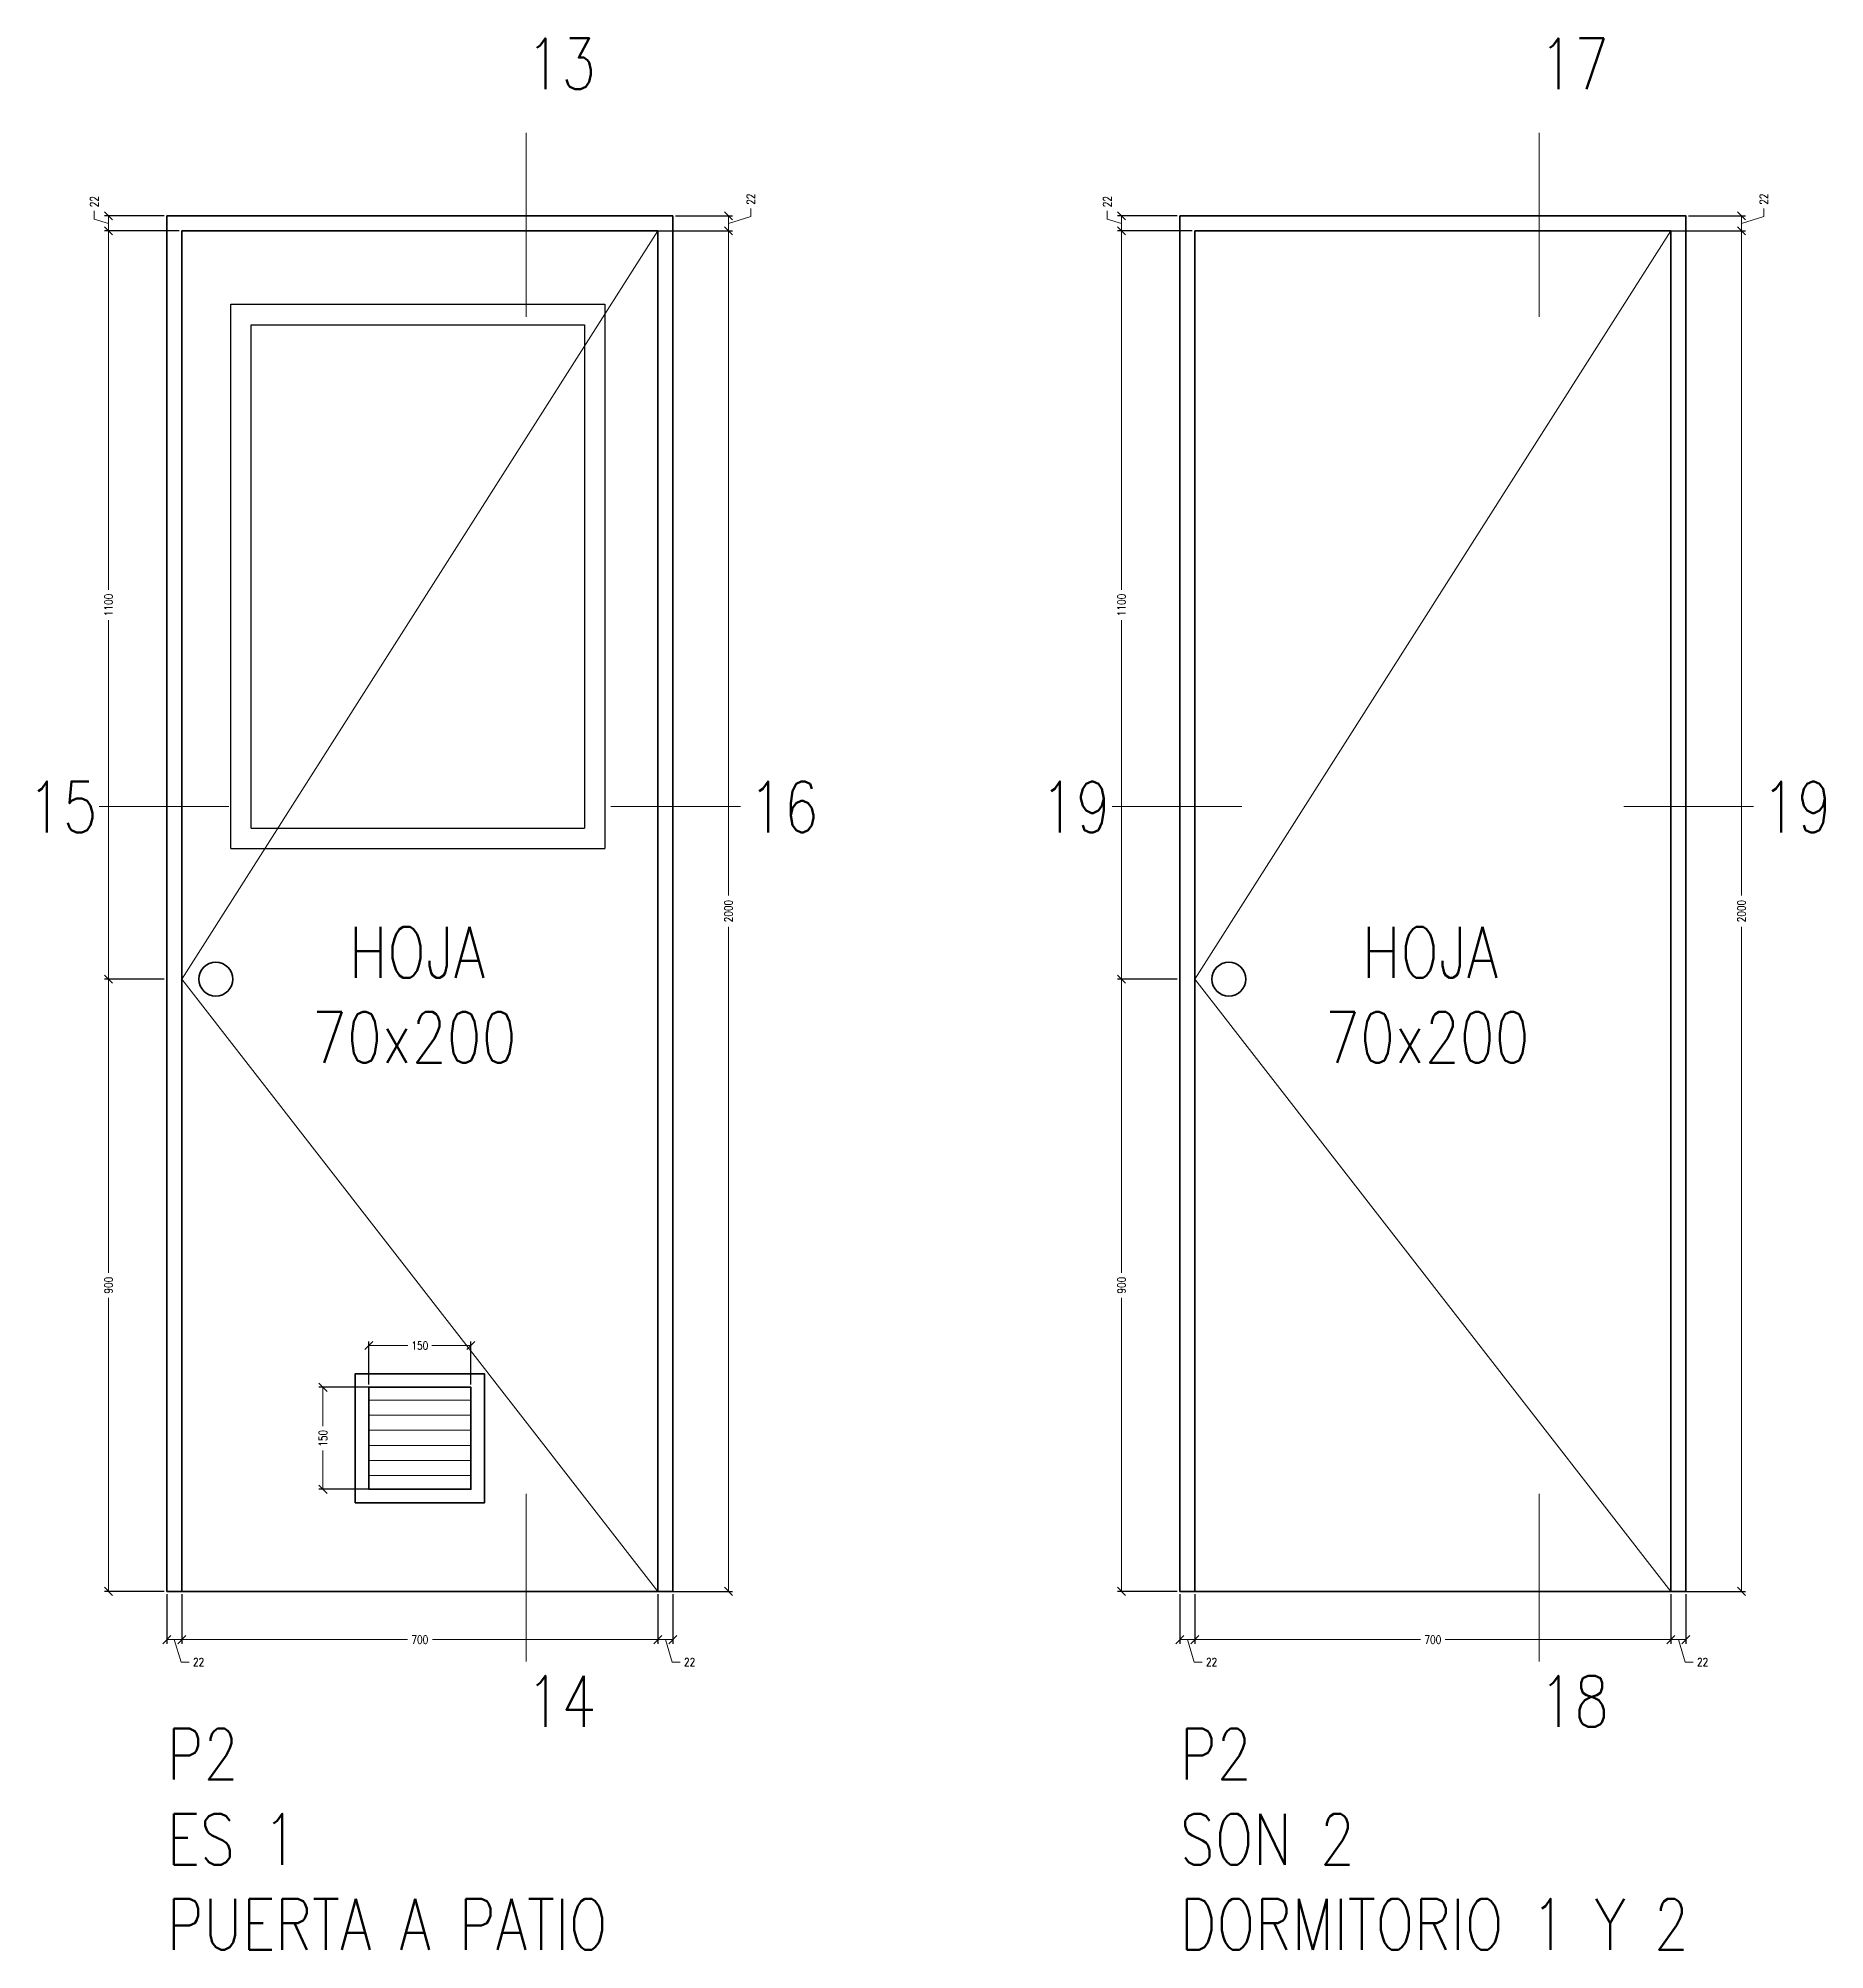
# Model space of a CAD drawing. Header units: metres. Extents: x -2 to 690, y -116 to 73.
# Drawn here: x 157.932 to 160.559, y 31.856 to 34.666 of the extents above; entities that cross this region are included whole.
import ezdxf

# ---------------------------------------------------------------- set-up
doc = ezdxf.new("R2010")
doc.units = ezdxf.units.M
doc.header["$LTSCALE"] = 5
doc.header["$MEASUREMENT"] = 0
doc.layers.get('0').update_dxf_attribs({"color": 30})
doc.layers.get('DEFPOINTS').update_dxf_attribs({"color": 210})
for name, color, linetype, lineweight in [('A-ANNO-DIMS', 3, 'Continuous', 18), ('A-ANNO-TEXT', 3, 'Continuous', 18), ('A-DETL-PATT', 8, 'Continuous', 18), ('A-ELEV-IDEN', 3, 'Continuous', 18), ('A-ELEV-MBE1', 7, 'Continuous', 35), ('A-ELEV-MBE2', 4, 'Continuous', 25)]:
    doc.layers.add(name, color=color, linetype=linetype, lineweight=lineweight)
doc.styles.add('E-ROMANS', font='romans.shx', dxfattribs={"width": 0.8})
doc.dimstyles.new('E-0010_TICK_12', dxfattribs={"dimscale": 0.001, "dimtxt": 12, "dimasz": 12, "dimexe": 6, "dimexo": 4, "dimgap": 6, "dimtad": 0, "dimdec": 0, "dimlfac": 1000, "dimzin": 0, "dimdsep": 46, "dimtxsty": 'E-ROMANS', "dimblk": 'OBLIQUE', "dimcen": 6, "dimclrd": 256, "dimclre": 256, "dimclrt": 256, "dimadec": 0, "dimazin": 0, "dimtfac": 1, "dimtdec": 0, "dimtmove": 1, "dimatfit": 3, "dimldrblk": 'OPEN90', "dimfxl": 1, "dimtfill": 1, "dimtolj": 1, "dimtzin": 0, "dimlwd": -1, "dimarcsym": 0})

msp = doc.modelspace()

# ---------------------------------------------------------------- texts
at = {"layer": 'A-ANNO-TEXT', "char_height": 0.075, "style": 'E-ROMANS'}
for s, insert, attachment_point in [('13', (158.6495, 34.666), 1), ('17', (160.139, 34.666), 1), ('15', (157.9164, 33.5734), 1), ('16', (159.0796, 33.5734), 3), ('19', (159.406, 33.5734), 1), ('19', (160.5691, 33.5734), 3), ('14', (158.6495, 32.1838), 7), ('18', (160.139, 32.1838), 7), ('P2\\PES 1\\PPUERTA A PATIO', (158.121, 32.181), 1), ('P2\\PSON 2\\PDORMITORIO 1 Y 2', (159.6106, 32.181), 1)]:
    msp.add_mtext(s, dxfattribs=dict(at, insert=insert, attachment_point=attachment_point))

# ---------------------------------------------------------------- blocks, each defined once
blk = doc.blocks.new('_Oblique')
at = {"color": 0, "linetype": 'ByBlock', "lineweight": -2}
blk.add_line((-0.5, -0.5), (0.5, 0.5), dxfattribs=at)
blk = doc.blocks.new('*D1840')
at = {"layer": 'A-ANNO-DIMS', "lineweight": -2, "transparency": 16777216}
for p, q in [((158.121, 32.3788), (158.121, 32.3058)), ((158.143, 32.3788), (158.143, 32.3058))]:
    blk.add_line(p, q, dxfattribs=at)
at = {"layer": 'A-ANNO-DIMS', "transparency": 16777216}
for p, q in [((158.121, 32.3118), (158.143, 32.3118)), ((158.132, 32.3118), (158.1419, 32.2788)), ((158.1419, 32.2788), (158.1539, 32.2788))]:
    blk.add_line(p, q, dxfattribs=at)
at = {"layer": 'DEFPOINTS', "color": 0, "transparency": 16777216}
for p in [(158.121, 32.3828), (158.143, 32.3828), (158.143, 32.3118)]:
    blk.add_point(p, dxfattribs=at)
at = {"layer": 'A-ANNO-DIMS', "transparency": 16777216, "xscale": 0.012, "yscale": 0.012, "zscale": 0.012, "rotation": 180}
blk.add_blockref('_Oblique', (158.121, 32.3118), dxfattribs=at)
at = {"layer": 'A-ANNO-DIMS', "transparency": 16777216, "xscale": 0.012, "yscale": 0.012, "zscale": 0.012}
blk.add_blockref('_Oblique', (158.143, 32.3118), dxfattribs=at)
at = {"layer": 'A-ANNO-DIMS', "transparency": 16777216, "insert": (158.1677, 32.2788), "char_height": 0.012, "attachment_point": 5, "style": 'E-ROMANS', "bg_fill": 3, "box_fill_scale": 1.25, "bg_fill_color": 256, "bg_fill_true_color": 13158600, "bg_fill_transparency": 0}
blk.add_mtext('\\A1;22', dxfattribs=at)
blk = doc.blocks.new('_Open90')
at = {"color": 0, "linetype": 'ByBlock', "lineweight": -2}
for p, q in [((0, 0), (-1, 0)), ((-0.5, 0.5), (0, 0)), ((0, 0), (-0.5, -0.5))]:
    blk.add_line(p, q, dxfattribs=at)
blk = doc.blocks.new('*D1841')
at = {"layer": 'A-ANNO-DIMS', "lineweight": -2, "transparency": 16777216}
for p, q in [((158.143, 32.3788), (158.143, 32.3058)), ((158.843, 32.3788), (158.843, 32.3058))]:
    blk.add_line(p, q, dxfattribs=at)
at = {"layer": 'A-ANNO-DIMS', "transparency": 16777216}
for p, q in [((158.143, 32.3118), (158.4747, 32.3118)), ((158.843, 32.3118), (158.5114, 32.3118))]:
    blk.add_line(p, q, dxfattribs=at)
at = {"layer": 'DEFPOINTS', "color": 0, "transparency": 16777216}
for p in [(158.143, 32.3828), (158.843, 32.3828), (158.843, 32.3118)]:
    blk.add_point(p, dxfattribs=at)
at = {"layer": 'A-ANNO-DIMS', "transparency": 16777216, "xscale": 0.012, "yscale": 0.012, "zscale": 0.012, "rotation": 180}
blk.add_blockref('_Oblique', (158.143, 32.3118), dxfattribs=at)
at = {"layer": 'A-ANNO-DIMS', "transparency": 16777216, "xscale": 0.012, "yscale": 0.012, "zscale": 0.012}
blk.add_blockref('_Oblique', (158.843, 32.3118), dxfattribs=at)
at = {"layer": 'A-ANNO-DIMS', "transparency": 16777216, "insert": (158.493, 32.3118), "char_height": 0.012, "attachment_point": 5, "style": 'E-ROMANS', "bg_fill": 3, "box_fill_scale": 1.25, "bg_fill_color": 256, "bg_fill_true_color": 13158600, "bg_fill_transparency": 0}
blk.add_mtext('\\A1;700', dxfattribs=at)
blk = doc.blocks.new('*D1842')
at = {"layer": 'A-ANNO-DIMS', "lineweight": -2, "transparency": 16777216}
for p, q in [((158.843, 32.3788), (158.843, 32.3058)), ((158.865, 32.3788), (158.865, 32.3058))]:
    blk.add_line(p, q, dxfattribs=at)
at = {"layer": 'A-ANNO-DIMS', "transparency": 16777216}
for p, q in [((158.843, 32.3118), (158.865, 32.3118)), ((158.854, 32.3118), (158.8639, 32.2788)), ((158.8639, 32.2788), (158.8759, 32.2788))]:
    blk.add_line(p, q, dxfattribs=at)
at = {"layer": 'DEFPOINTS', "color": 0, "transparency": 16777216}
for p in [(158.843, 32.3828), (158.865, 32.3828), (158.865, 32.3118)]:
    blk.add_point(p, dxfattribs=at)
at = {"layer": 'A-ANNO-DIMS', "transparency": 16777216, "xscale": 0.012, "yscale": 0.012, "zscale": 0.012, "rotation": 180}
blk.add_blockref('_Oblique', (158.843, 32.3118), dxfattribs=at)
at = {"layer": 'A-ANNO-DIMS', "transparency": 16777216, "xscale": 0.012, "yscale": 0.012, "zscale": 0.012}
blk.add_blockref('_Oblique', (158.865, 32.3118), dxfattribs=at)
at = {"layer": 'A-ANNO-DIMS', "transparency": 16777216, "insert": (158.8897, 32.2788), "char_height": 0.012, "attachment_point": 5, "style": 'E-ROMANS', "bg_fill": 3, "box_fill_scale": 1.25, "bg_fill_color": 256, "bg_fill_true_color": 13158600, "bg_fill_transparency": 0}
blk.add_mtext('\\A1;22', dxfattribs=at)
blk = doc.blocks.new('*D1714')
at = {"layer": 'A-ANNO-DIMS', "lineweight": -2, "transparency": 16777216}
for p, q in [((158.117, 33.2828), (158.0293, 33.2828)), ((158.117, 32.3828), (158.0293, 32.3828))]:
    blk.add_line(p, q, dxfattribs=at)
at = {"layer": 'A-ANNO-DIMS', "transparency": 16777216}
for p, q in [((158.0353, 33.2828), (158.0353, 32.8511)), ((158.0353, 32.3828), (158.0353, 32.8144))]:
    blk.add_line(p, q, dxfattribs=at)
at = {"layer": 'DEFPOINTS', "color": 0, "transparency": 16777216}
for p in [(158.0353, 33.2828), (158.121, 33.2828), (158.121, 32.3828)]:
    blk.add_point(p, dxfattribs=at)
at = {"layer": 'A-ANNO-DIMS', "transparency": 16777216, "xscale": 0.012, "yscale": 0.012, "zscale": 0.012}
for p, rotation in [((158.0353, 33.2828), 90), ((158.0353, 32.3828), 270)]:
    blk.add_blockref('_Oblique', p, dxfattribs=dict(at, rotation=rotation))
at = {"layer": 'A-ANNO-DIMS', "transparency": 16777216, "insert": (158.0353, 32.8328), "char_height": 0.012, "attachment_point": 5, "rotation": 90, "style": 'E-ROMANS', "bg_fill": 3, "box_fill_scale": 1.25, "bg_fill_color": 256, "bg_fill_true_color": 13158600, "bg_fill_transparency": 0}
blk.add_mtext('\\A1;900', dxfattribs=at)
blk = doc.blocks.new('*D1843')
at = {"layer": 'A-ANNO-DIMS', "lineweight": -2, "transparency": 16777216}
for p, q in [((158.139, 34.3828), (158.0293, 34.3828)), ((158.117, 33.2828), (158.0293, 33.2828))]:
    blk.add_line(p, q, dxfattribs=at)
at = {"layer": 'A-ANNO-DIMS', "transparency": 16777216}
for p, q in [((158.0353, 34.3828), (158.0353, 33.855)), ((158.0353, 33.2828), (158.0353, 33.8105))]:
    blk.add_line(p, q, dxfattribs=at)
at = {"layer": 'DEFPOINTS', "color": 0, "transparency": 16777216}
for p in [(158.0353, 34.3828), (158.143, 34.3828), (158.121, 33.2828)]:
    blk.add_point(p, dxfattribs=at)
at = {"layer": 'A-ANNO-DIMS', "transparency": 16777216, "xscale": 0.012, "yscale": 0.012, "zscale": 0.012}
for p, rotation in [((158.0353, 34.3828), 90), ((158.0353, 33.2828), 270)]:
    blk.add_blockref('_Oblique', p, dxfattribs=dict(at, rotation=rotation))
at = {"layer": 'A-ANNO-DIMS', "transparency": 16777216, "insert": (158.0353, 33.8328), "char_height": 0.012, "attachment_point": 5, "rotation": 90, "style": 'E-ROMANS', "bg_fill": 3, "box_fill_scale": 1.25, "bg_fill_color": 256, "bg_fill_true_color": 13158600, "bg_fill_transparency": 0}
blk.add_mtext('\\A1;1100', dxfattribs=at)
blk = doc.blocks.new('*D1844')
at = {"layer": 'A-ANNO-DIMS', "transparency": 16777216}
for p, q in [((158.0143, 34.4001), (158.0143, 34.4121)), ((158.0353, 34.3938), (158.0143, 34.4001)), ((158.0353, 34.3828), (158.0353, 34.4048))]:
    blk.add_line(p, q, dxfattribs=at)
at = {"layer": 'A-ANNO-DIMS', "lineweight": -2, "transparency": 16777216}
for p, q in [((158.117, 34.4048), (158.0293, 34.4048)), ((158.139, 34.3828), (158.0293, 34.3828))]:
    blk.add_line(p, q, dxfattribs=at)
at = {"layer": 'DEFPOINTS', "color": 0, "transparency": 16777216}
for p in [(158.121, 34.4048), (158.143, 34.3828)]:
    blk.add_point(p, dxfattribs=at)
at = {"layer": 'A-ANNO-DIMS', "transparency": 16777216, "xscale": 0.012, "yscale": 0.012, "zscale": 0.012, "rotation": 270}
blk.add_blockref('_Oblique', (158.0353, 34.3828), dxfattribs=at)
at = {"layer": 'A-ANNO-DIMS', "transparency": 16777216, "insert": (158.0143, 34.4258), "char_height": 0.012, "attachment_point": 5, "rotation": 90, "style": 'E-ROMANS', "bg_fill": 3, "box_fill_scale": 1.25, "bg_fill_color": 256, "bg_fill_true_color": 13158600, "bg_fill_transparency": 0}
blk.add_mtext('\\A1;22', dxfattribs=at)
at = {"layer": 'DEFPOINTS', "color": 0, "transparency": 16777216}
blk.add_point((158.0353, 34.4048), dxfattribs=at)
at = {"layer": 'A-ANNO-DIMS', "transparency": 16777216, "xscale": 0.012, "yscale": 0.012, "zscale": 0.012, "rotation": 90}
blk.add_blockref('_Oblique', (158.0353, 34.4048), dxfattribs=at)
blk = doc.blocks.new('*D1715')
at = {"layer": 'A-ANNO-DIMS', "lineweight": -2, "transparency": 16777216}
for p, q in [((158.147, 34.3828), (158.9528, 34.3828)), ((158.147, 32.3828), (158.9528, 32.3828))]:
    blk.add_line(p, q, dxfattribs=at)
at = {"layer": 'A-ANNO-DIMS', "transparency": 16777216}
for p, q in [((158.9468, 34.3828), (158.9468, 33.4057)), ((158.9468, 32.3828), (158.9468, 33.3599))]:
    blk.add_line(p, q, dxfattribs=at)
at = {"layer": 'DEFPOINTS', "color": 0, "transparency": 16777216}
for p in [(158.143, 34.3828), (158.9468, 34.3828), (158.143, 32.3828)]:
    blk.add_point(p, dxfattribs=at)
at = {"layer": 'A-ANNO-DIMS', "transparency": 16777216, "xscale": 0.012, "yscale": 0.012, "zscale": 0.012}
for p, rotation in [((158.9468, 34.3828), 90), ((158.9468, 32.3828), 270)]:
    blk.add_blockref('_Oblique', p, dxfattribs=dict(at, rotation=rotation))
at = {"layer": 'A-ANNO-DIMS', "transparency": 16777216, "insert": (158.9468, 33.3828), "char_height": 0.012, "attachment_point": 5, "rotation": 90, "style": 'E-ROMANS', "bg_fill": 3, "box_fill_scale": 1.25, "bg_fill_color": 256, "bg_fill_true_color": 13158600, "bg_fill_transparency": 0}
blk.add_mtext('\\A1;2000', dxfattribs=at)
blk = doc.blocks.new('*D1845')
at = {"layer": 'A-ANNO-DIMS', "lineweight": -2, "transparency": 16777216}
for p, q in [((158.869, 34.4048), (158.9528, 34.4048)), ((158.147, 34.3828), (158.9528, 34.3828))]:
    blk.add_line(p, q, dxfattribs=at)
at = {"layer": 'A-ANNO-DIMS', "transparency": 16777216}
for p, q in [((158.9468, 34.3828), (158.9468, 34.4048)), ((158.9468, 34.3938), (158.9798, 34.4037)), ((158.9798, 34.4037), (158.9798, 34.4157))]:
    blk.add_line(p, q, dxfattribs=at)
at = {"layer": 'DEFPOINTS', "color": 0, "transparency": 16777216}
for p in [(158.865, 34.4048), (158.9468, 34.4048), (158.143, 34.3828)]:
    blk.add_point(p, dxfattribs=at)
at = {"layer": 'A-ANNO-DIMS', "transparency": 16777216, "xscale": 0.012, "yscale": 0.012, "zscale": 0.012}
for p, rotation in [((158.9468, 34.4048), 90), ((158.9468, 34.3828), 270)]:
    blk.add_blockref('_Oblique', p, dxfattribs=dict(at, rotation=rotation))
at = {"layer": 'A-ANNO-DIMS', "transparency": 16777216, "insert": (158.9798, 34.4294), "char_height": 0.012, "attachment_point": 5, "rotation": 90, "style": 'E-ROMANS', "bg_fill": 3, "box_fill_scale": 1.25, "bg_fill_color": 256, "bg_fill_true_color": 13158600, "bg_fill_transparency": 0}
blk.add_mtext('\\A1;22', dxfattribs=at)
blk = doc.blocks.new('*D1846')
at = {"layer": 'A-ANNO-DIMS', "lineweight": -2, "transparency": 16777216}
for p, q in [((158.564, 32.6828), (158.3446, 32.6828)), ((158.564, 32.5328), (158.3446, 32.5328))]:
    blk.add_line(p, q, dxfattribs=at)
at = {"layer": 'A-ANNO-DIMS', "transparency": 16777216}
for p, q in [((158.3506, 32.6828), (158.3506, 32.6254)), ((158.3506, 32.5328), (158.3506, 32.5901))]:
    blk.add_line(p, q, dxfattribs=at)
at = {"layer": 'DEFPOINTS', "color": 0, "transparency": 16777216}
for p in [(158.3506, 32.6828), (158.568, 32.6828), (158.568, 32.5328)]:
    blk.add_point(p, dxfattribs=at)
at = {"layer": 'A-ANNO-DIMS', "transparency": 16777216, "xscale": 0.012, "yscale": 0.012, "zscale": 0.012}
for p, rotation in [((158.3506, 32.6828), 90), ((158.3506, 32.5328), 270)]:
    blk.add_blockref('_Oblique', p, dxfattribs=dict(at, rotation=rotation))
at = {"layer": 'A-ANNO-DIMS', "transparency": 16777216, "insert": (158.3506, 32.6078), "char_height": 0.012, "attachment_point": 5, "rotation": 90, "style": 'E-ROMANS', "bg_fill": 3, "box_fill_scale": 1.25, "bg_fill_color": 256, "bg_fill_true_color": 13158600, "bg_fill_transparency": 0}
blk.add_mtext('\\A1;150', dxfattribs=at)
blk = doc.blocks.new('*D1847')
at = {"layer": 'A-ANNO-DIMS', "lineweight": -2, "transparency": 16777216}
for p, q in [((158.418, 32.6868), (158.418, 32.7501)), ((158.568, 32.6868), (158.568, 32.7501))]:
    blk.add_line(p, q, dxfattribs=at)
at = {"layer": 'A-ANNO-DIMS', "transparency": 16777216}
for p, q in [((158.418, 32.7441), (158.4754, 32.7441)), ((158.568, 32.7441), (158.5107, 32.7441))]:
    blk.add_line(p, q, dxfattribs=at)
at = {"layer": 'DEFPOINTS', "color": 0, "transparency": 16777216}
for p in [(158.568, 32.7441), (158.418, 32.6828), (158.568, 32.6828)]:
    blk.add_point(p, dxfattribs=at)
at = {"layer": 'A-ANNO-DIMS', "transparency": 16777216, "xscale": 0.012, "yscale": 0.012, "zscale": 0.012, "rotation": 180}
blk.add_blockref('_Oblique', (158.418, 32.7441), dxfattribs=at)
at = {"layer": 'A-ANNO-DIMS', "transparency": 16777216, "xscale": 0.012, "yscale": 0.012, "zscale": 0.012}
blk.add_blockref('_Oblique', (158.568, 32.7441), dxfattribs=at)
at = {"layer": 'A-ANNO-DIMS', "transparency": 16777216, "insert": (158.493, 32.7441), "char_height": 0.012, "attachment_point": 5, "style": 'E-ROMANS', "bg_fill": 3, "box_fill_scale": 1.25, "bg_fill_color": 256, "bg_fill_true_color": 13158600, "bg_fill_transparency": 0}
blk.add_mtext('\\A1;150', dxfattribs=at)
blk = doc.blocks.new('*D1848')
at = {"layer": 'A-ANNO-DIMS', "lineweight": -2, "transparency": 16777216}
for p, q in [((159.6106, 32.3788), (159.6106, 32.3058)), ((159.6326, 32.3788), (159.6326, 32.3058))]:
    blk.add_line(p, q, dxfattribs=at)
at = {"layer": 'A-ANNO-DIMS', "transparency": 16777216}
for p, q in [((159.6106, 32.3118), (159.6326, 32.3118)), ((159.6216, 32.3118), (159.6315, 32.2788)), ((159.6315, 32.2788), (159.6435, 32.2788))]:
    blk.add_line(p, q, dxfattribs=at)
at = {"layer": 'DEFPOINTS', "color": 0, "transparency": 16777216}
for p in [(159.6106, 32.3828), (159.6326, 32.3828), (159.6326, 32.3118)]:
    blk.add_point(p, dxfattribs=at)
at = {"layer": 'A-ANNO-DIMS', "transparency": 16777216, "xscale": 0.012, "yscale": 0.012, "zscale": 0.012, "rotation": 180}
blk.add_blockref('_Oblique', (159.6106, 32.3118), dxfattribs=at)
at = {"layer": 'A-ANNO-DIMS', "transparency": 16777216, "xscale": 0.012, "yscale": 0.012, "zscale": 0.012}
blk.add_blockref('_Oblique', (159.6326, 32.3118), dxfattribs=at)
at = {"layer": 'A-ANNO-DIMS', "transparency": 16777216, "insert": (159.6572, 32.2788), "char_height": 0.012, "attachment_point": 5, "style": 'E-ROMANS', "bg_fill": 3, "box_fill_scale": 1.25, "bg_fill_color": 256, "bg_fill_true_color": 13158600, "bg_fill_transparency": 0}
blk.add_mtext('\\A1;22', dxfattribs=at)
blk = doc.blocks.new('*D1849')
at = {"layer": 'A-ANNO-DIMS', "lineweight": -2, "transparency": 16777216}
for p, q in [((159.6326, 32.3788), (159.6326, 32.3058)), ((160.3326, 32.3788), (160.3326, 32.3058))]:
    blk.add_line(p, q, dxfattribs=at)
at = {"layer": 'A-ANNO-DIMS', "transparency": 16777216}
for p, q in [((159.6326, 32.3118), (159.9642, 32.3118)), ((160.3326, 32.3118), (160.0009, 32.3118))]:
    blk.add_line(p, q, dxfattribs=at)
at = {"layer": 'DEFPOINTS', "color": 0, "transparency": 16777216}
for p in [(159.6326, 32.3828), (160.3326, 32.3828), (160.3326, 32.3118)]:
    blk.add_point(p, dxfattribs=at)
at = {"layer": 'A-ANNO-DIMS', "transparency": 16777216, "xscale": 0.012, "yscale": 0.012, "zscale": 0.012, "rotation": 180}
blk.add_blockref('_Oblique', (159.6326, 32.3118), dxfattribs=at)
at = {"layer": 'A-ANNO-DIMS', "transparency": 16777216, "xscale": 0.012, "yscale": 0.012, "zscale": 0.012}
blk.add_blockref('_Oblique', (160.3326, 32.3118), dxfattribs=at)
at = {"layer": 'A-ANNO-DIMS', "transparency": 16777216, "insert": (159.9826, 32.3118), "char_height": 0.012, "attachment_point": 5, "style": 'E-ROMANS', "bg_fill": 3, "box_fill_scale": 1.25, "bg_fill_color": 256, "bg_fill_true_color": 13158600, "bg_fill_transparency": 0}
blk.add_mtext('\\A1;700', dxfattribs=at)
blk = doc.blocks.new('*D1850')
at = {"layer": 'A-ANNO-DIMS', "lineweight": -2, "transparency": 16777216}
for p, q in [((160.3326, 32.3788), (160.3326, 32.3058)), ((160.3546, 32.3788), (160.3546, 32.3058))]:
    blk.add_line(p, q, dxfattribs=at)
at = {"layer": 'A-ANNO-DIMS', "transparency": 16777216}
for p, q in [((160.3326, 32.3118), (160.3546, 32.3118)), ((160.3436, 32.3118), (160.3535, 32.2788)), ((160.3535, 32.2788), (160.3655, 32.2788))]:
    blk.add_line(p, q, dxfattribs=at)
at = {"layer": 'DEFPOINTS', "color": 0, "transparency": 16777216}
for p in [(160.3326, 32.3828), (160.3546, 32.3828), (160.3546, 32.3118)]:
    blk.add_point(p, dxfattribs=at)
at = {"layer": 'A-ANNO-DIMS', "transparency": 16777216, "xscale": 0.012, "yscale": 0.012, "zscale": 0.012, "rotation": 180}
blk.add_blockref('_Oblique', (160.3326, 32.3118), dxfattribs=at)
at = {"layer": 'A-ANNO-DIMS', "transparency": 16777216, "xscale": 0.012, "yscale": 0.012, "zscale": 0.012}
blk.add_blockref('_Oblique', (160.3546, 32.3118), dxfattribs=at)
at = {"layer": 'A-ANNO-DIMS', "transparency": 16777216, "insert": (160.3792, 32.2788), "char_height": 0.012, "attachment_point": 5, "style": 'E-ROMANS', "bg_fill": 3, "box_fill_scale": 1.25, "bg_fill_color": 256, "bg_fill_true_color": 13158600, "bg_fill_transparency": 0}
blk.add_mtext('\\A1;22', dxfattribs=at)
blk = doc.blocks.new('*D1716')
at = {"layer": 'A-ANNO-DIMS', "lineweight": -2, "transparency": 16777216}
for p, q in [((159.6066, 33.2828), (159.5188, 33.2828)), ((159.6066, 32.3828), (159.5188, 32.3828))]:
    blk.add_line(p, q, dxfattribs=at)
at = {"layer": 'A-ANNO-DIMS', "transparency": 16777216}
for p, q in [((159.5248, 33.2828), (159.5248, 32.8511)), ((159.5248, 32.3828), (159.5248, 32.8144))]:
    blk.add_line(p, q, dxfattribs=at)
at = {"layer": 'DEFPOINTS', "color": 0, "transparency": 16777216}
for p in [(159.5248, 33.2828), (159.6106, 33.2828), (159.6106, 32.3828)]:
    blk.add_point(p, dxfattribs=at)
at = {"layer": 'A-ANNO-DIMS', "transparency": 16777216, "xscale": 0.012, "yscale": 0.012, "zscale": 0.012}
for p, rotation in [((159.5248, 33.2828), 90), ((159.5248, 32.3828), 270)]:
    blk.add_blockref('_Oblique', p, dxfattribs=dict(at, rotation=rotation))
at = {"layer": 'A-ANNO-DIMS', "transparency": 16777216, "insert": (159.5248, 32.8328), "char_height": 0.012, "attachment_point": 5, "rotation": 90, "style": 'E-ROMANS', "bg_fill": 3, "box_fill_scale": 1.25, "bg_fill_color": 256, "bg_fill_true_color": 13158600, "bg_fill_transparency": 0}
blk.add_mtext('\\A1;900', dxfattribs=at)
blk = doc.blocks.new('*D1851')
at = {"layer": 'A-ANNO-DIMS', "lineweight": -2, "transparency": 16777216}
for p, q in [((159.6286, 34.3828), (159.5188, 34.3828)), ((159.6066, 33.2828), (159.5188, 33.2828))]:
    blk.add_line(p, q, dxfattribs=at)
at = {"layer": 'A-ANNO-DIMS', "transparency": 16777216}
for p, q in [((159.5248, 34.3828), (159.5248, 33.855)), ((159.5248, 33.2828), (159.5248, 33.8105))]:
    blk.add_line(p, q, dxfattribs=at)
at = {"layer": 'DEFPOINTS', "color": 0, "transparency": 16777216}
for p in [(159.5248, 34.3828), (159.6326, 34.3828), (159.6106, 33.2828)]:
    blk.add_point(p, dxfattribs=at)
at = {"layer": 'A-ANNO-DIMS', "transparency": 16777216, "xscale": 0.012, "yscale": 0.012, "zscale": 0.012}
for p, rotation in [((159.5248, 34.3828), 90), ((159.5248, 33.2828), 270)]:
    blk.add_blockref('_Oblique', p, dxfattribs=dict(at, rotation=rotation))
at = {"layer": 'A-ANNO-DIMS', "transparency": 16777216, "insert": (159.5248, 33.8328), "char_height": 0.012, "attachment_point": 5, "rotation": 90, "style": 'E-ROMANS', "bg_fill": 3, "box_fill_scale": 1.25, "bg_fill_color": 256, "bg_fill_true_color": 13158600, "bg_fill_transparency": 0}
blk.add_mtext('\\A1;1100', dxfattribs=at)
blk = doc.blocks.new('*D1852')
at = {"layer": 'A-ANNO-DIMS', "transparency": 16777216}
for p, q in [((159.5038, 34.4001), (159.5038, 34.4121)), ((159.5248, 34.3938), (159.5038, 34.4001)), ((159.5248, 34.3828), (159.5248, 34.4048))]:
    blk.add_line(p, q, dxfattribs=at)
at = {"layer": 'A-ANNO-DIMS', "lineweight": -2, "transparency": 16777216}
for p, q in [((159.6066, 34.4048), (159.5188, 34.4048)), ((159.6286, 34.3828), (159.5188, 34.3828))]:
    blk.add_line(p, q, dxfattribs=at)
at = {"layer": 'DEFPOINTS', "color": 0, "transparency": 16777216}
for p in [(159.6106, 34.4048), (159.6326, 34.3828)]:
    blk.add_point(p, dxfattribs=at)
at = {"layer": 'A-ANNO-DIMS', "transparency": 16777216, "xscale": 0.012, "yscale": 0.012, "zscale": 0.012, "rotation": 270}
blk.add_blockref('_Oblique', (159.5248, 34.3828), dxfattribs=at)
at = {"layer": 'A-ANNO-DIMS', "transparency": 16777216, "insert": (159.5038, 34.4258), "char_height": 0.012, "attachment_point": 5, "rotation": 90, "style": 'E-ROMANS', "bg_fill": 3, "box_fill_scale": 1.25, "bg_fill_color": 256, "bg_fill_true_color": 13158600, "bg_fill_transparency": 0}
blk.add_mtext('\\A1;22', dxfattribs=at)
at = {"layer": 'DEFPOINTS', "color": 0, "transparency": 16777216}
blk.add_point((159.5248, 34.4048), dxfattribs=at)
at = {"layer": 'A-ANNO-DIMS', "transparency": 16777216, "xscale": 0.012, "yscale": 0.012, "zscale": 0.012, "rotation": 90}
blk.add_blockref('_Oblique', (159.5248, 34.4048), dxfattribs=at)
blk = doc.blocks.new('*D1717')
at = {"layer": 'A-ANNO-DIMS', "lineweight": -2, "transparency": 16777216}
for p, q in [((159.6366, 34.3828), (160.4423, 34.3828)), ((159.6366, 32.3828), (160.4423, 32.3828))]:
    blk.add_line(p, q, dxfattribs=at)
at = {"layer": 'A-ANNO-DIMS', "transparency": 16777216}
for p, q in [((160.4363, 34.3828), (160.4363, 33.4057)), ((160.4363, 32.3828), (160.4363, 33.3599))]:
    blk.add_line(p, q, dxfattribs=at)
at = {"layer": 'DEFPOINTS', "color": 0, "transparency": 16777216}
for p in [(159.6326, 34.3828), (160.4363, 34.3828), (159.6326, 32.3828)]:
    blk.add_point(p, dxfattribs=at)
at = {"layer": 'A-ANNO-DIMS', "transparency": 16777216, "xscale": 0.012, "yscale": 0.012, "zscale": 0.012}
for p, rotation in [((160.4363, 34.3828), 90), ((160.4363, 32.3828), 270)]:
    blk.add_blockref('_Oblique', p, dxfattribs=dict(at, rotation=rotation))
at = {"layer": 'A-ANNO-DIMS', "transparency": 16777216, "insert": (160.4363, 33.3828), "char_height": 0.012, "attachment_point": 5, "rotation": 90, "style": 'E-ROMANS', "bg_fill": 3, "box_fill_scale": 1.25, "bg_fill_color": 256, "bg_fill_true_color": 13158600, "bg_fill_transparency": 0}
blk.add_mtext('\\A1;2000', dxfattribs=at)
blk = doc.blocks.new('*D1853')
at = {"layer": 'A-ANNO-DIMS', "lineweight": -2, "transparency": 16777216}
for p, q in [((160.3586, 34.4048), (160.4423, 34.4048)), ((159.6366, 34.3828), (160.4423, 34.3828))]:
    blk.add_line(p, q, dxfattribs=at)
at = {"layer": 'A-ANNO-DIMS', "transparency": 16777216}
for p, q in [((160.4363, 34.3828), (160.4363, 34.4048)), ((160.4363, 34.3938), (160.4693, 34.4037)), ((160.4693, 34.4037), (160.4693, 34.4157))]:
    blk.add_line(p, q, dxfattribs=at)
at = {"layer": 'DEFPOINTS', "color": 0, "transparency": 16777216}
for p in [(160.3546, 34.4048), (160.4363, 34.4048), (159.6326, 34.3828)]:
    blk.add_point(p, dxfattribs=at)
at = {"layer": 'A-ANNO-DIMS', "transparency": 16777216, "xscale": 0.012, "yscale": 0.012, "zscale": 0.012}
for p, rotation in [((160.4363, 34.4048), 90), ((160.4363, 34.3828), 270)]:
    blk.add_blockref('_Oblique', p, dxfattribs=dict(at, rotation=rotation))
at = {"layer": 'A-ANNO-DIMS', "transparency": 16777216, "insert": (160.4693, 34.4294), "char_height": 0.012, "attachment_point": 5, "rotation": 90, "style": 'E-ROMANS', "bg_fill": 3, "box_fill_scale": 1.25, "bg_fill_color": 256, "bg_fill_true_color": 13158600, "bg_fill_transparency": 0}
blk.add_mtext('\\A1;22', dxfattribs=at)

# ---------------------------------------------------------------- linework, layer by layer
at = {"layer": 'A-ELEV-MBE1'}
for points in [[(158.121, 32.3828), (158.121, 34.4048), (158.865, 34.4048), (158.865, 32.3828)], [(159.6106, 32.3828), (159.6106, 34.4048), (160.3546, 34.4048), (160.3546, 32.3828)], [(158.143, 32.3828), (158.143, 34.3828), (158.843, 34.3828), (158.843, 32.3828)], [(159.6326, 32.3828), (159.6326, 34.3828), (160.3326, 34.3828), (160.3326, 32.3828)], [(158.865, 32.3828), (158.121, 32.3828)], [(160.3546, 32.3828), (159.6106, 32.3828)]]:
    msp.add_lwpolyline(points, dxfattribs=at)
for centre in [(158.193, 33.2828), (159.6826, 33.2828)]:
    msp.add_circle(centre, 0.025, dxfattribs=at)

msp.set_redraw_order([(e.dxf.handle, doc.entitydb.next_handle()) for e in msp.query("TEXT MTEXT ATTDEF DIMENSION ARC_DIMENSION")])  # texts and dimensions are drawn at this point

# ---------------------------------------------------------------- next in the draw order: dimensions: what is measured, and where the dimension line sits
at = {"layer": 'A-ANNO-DIMS'}
for base, p1, p2, picture, middle in [((158.143, 32.3118), (158.121, 32.3828), (158.143, 32.3828), '*D1840', (158.1599, 32.2788)), ((159.6326, 32.3118), (159.6106, 32.3828), (159.6326, 32.3828), '*D1848', (159.6495, 32.2788))]:
    dim = msp.add_linear_dim(base=base, p1=p1, p2=p2, dimstyle='E-0010_TICK_12', dxfattribs=at)
    dim.commit()
    dim.dimension.update_dxf_attribs({"geometry": picture, "text_midpoint": middle})

# ---------------------------------------------------------------- next in the draw order: dimensions: what is measured, and where the dimension line sits
for base, p1, p2, picture, middle in [((158.0353, 33.2828), (158.121, 32.3828), (158.121, 33.2828), '*D1714', (158.0353, 32.8328)), ((159.5248, 33.2828), (159.6106, 32.3828), (159.6106, 33.2828), '*D1716', (159.5248, 32.8328))]:
    dim = msp.add_linear_dim(base=base, p1=p1, p2=p2, angle=90, dimstyle='E-0010_TICK_12', dxfattribs=at)
    dim.commit()
    dim.dimension.update_dxf_attribs({"geometry": picture, "text_midpoint": middle})
for base, p1, p2, picture, middle in [((158.843, 32.3118), (158.143, 32.3828), (158.843, 32.3828), '*D1841', (158.493, 32.3118)), ((160.3326, 32.3118), (159.6326, 32.3828), (160.3326, 32.3828), '*D1849', (159.9826, 32.3118))]:
    dim = msp.add_linear_dim(base=base, p1=p1, p2=p2, dimstyle='E-0010_TICK_12', dxfattribs=at)
    dim.commit()
    dim.dimension.update_dxf_attribs({"geometry": picture, "text_midpoint": middle})

# ---------------------------------------------------------------- next in the draw order: dimensions: what is measured, and where the dimension line sits
for base, p1, p2, picture, middle in [((158.0353, 34.3828), (158.121, 33.2828), (158.143, 34.3828), '*D1843', (158.0353, 33.8328)), ((159.5248, 34.3828), (159.6106, 33.2828), (159.6326, 34.3828), '*D1851', (159.5248, 33.8328))]:
    dim = msp.add_linear_dim(base=base, p1=p1, p2=p2, angle=90, dimstyle='E-0010_TICK_12', dxfattribs=at)
    dim.commit()
    dim.dimension.update_dxf_attribs({"geometry": picture, "text_midpoint": middle})
for base, p1, p2, picture, middle in [((158.865, 32.3118), (158.843, 32.3828), (158.865, 32.3828), '*D1842', (158.8819, 32.2788)), ((160.3546, 32.3118), (160.3326, 32.3828), (160.3546, 32.3828), '*D1850', (160.3715, 32.2788))]:
    dim = msp.add_linear_dim(base=base, p1=p1, p2=p2, dimstyle='E-0010_TICK_12', dxfattribs=at)
    dim.commit()
    dim.dimension.update_dxf_attribs({"geometry": picture, "text_midpoint": middle})

# ---------------------------------------------------------------- next in the draw order: dimensions: what is measured, and where the dimension line sits
for base, p1, p2, picture, middle in [((158.0353, 34.4048), (158.143, 34.3828), (158.121, 34.4048), '*D1844', (158.0143, 34.4181)), ((159.5248, 34.4048), (159.6326, 34.3828), (159.6106, 34.4048), '*D1852', (159.5038, 34.4181))]:
    dim = msp.add_linear_dim(base=base, p1=p1, p2=p2, angle=90, dimstyle='E-0010_TICK_12', dxfattribs=at)
    dim.commit()
    dim.dimension.update_dxf_attribs({"geometry": picture, "text_midpoint": middle})

# ---------------------------------------------------------------- next in the draw order: dimensions: what is measured, and where the dimension line sits
for base, p1, p2, picture, middle in [((158.9468, 34.3828), (158.143, 32.3828), (158.143, 34.3828), '*D1715', (158.9468, 33.3828)), ((160.4363, 34.3828), (159.6326, 32.3828), (159.6326, 34.3828), '*D1717', (160.4363, 33.3828))]:
    dim = msp.add_linear_dim(base=base, p1=p1, p2=p2, angle=90, dimstyle='E-0010_TICK_12', dxfattribs=at)
    dim.commit()
    dim.dimension.update_dxf_attribs({"geometry": picture, "text_midpoint": middle})

# ---------------------------------------------------------------- next in the draw order: hatches: boundary and pattern name
at = {"layer": 'A-DETL-PATT'}
h = msp.add_hatch(dxfattribs=at)
h.set_pattern_fill('LINE', color=256, scale=0.007, style=0)
h.set_pattern_definition([(0, (-417.473407, 6.149577), (0, 0.022225), [])])
h.paths.add_polyline_path([(158.568, 32.6828), (158.418, 32.6828), (158.418, 32.5328), (158.568, 32.5328)])

# ---------------------------------------------------------------- next in the draw order: linework, layer by layer
at = {"layer": 'A-ANNO-TEXT'}
for p, q in [((158.6495, 32.526), (158.6495, 32.2795)), ((160.139, 32.526), (160.139, 32.2795))]:
    msp.add_line(p, q, dxfattribs=at)
for points in [[(158.2124, 33.5366), (158.0217, 33.5366)], [(158.7737, 33.5366), (158.9643, 33.5366)], [(159.7019, 33.5366), (159.5112, 33.5366)], [(160.2632, 33.5366), (160.4539, 33.5366)]]:
    msp.add_lwpolyline(points, dxfattribs=at)
at = {"layer": 'A-ELEV-MBE1'}
for points in [[(158.398, 32.5128), (158.398, 32.7028), (158.588, 32.7028), (158.588, 32.5128)], [(158.418, 32.5328), (158.418, 32.6828), (158.568, 32.6828), (158.568, 32.5328)]]:
    msp.add_lwpolyline(points, close=True, dxfattribs=at)
at = {"layer": 'A-ELEV-MBE2'}
for p, q in [((158.215, 33.4748), (158.215, 34.2748)), ((158.215, 34.2748), (158.765, 34.2748)), ((158.765, 34.2748), (158.765, 33.4748)), ((158.245, 33.5048), (158.245, 34.2448)), ((158.245, 34.2448), (158.735, 34.2448)), ((158.735, 34.2448), (158.735, 33.5048)), ((158.245, 33.5048), (158.735, 33.5048)), ((158.215, 33.4748), (158.765, 33.4748))]:
    msp.add_line(p, q, dxfattribs=at)

# ---------------------------------------------------------------- next in the draw order: texts
at = {"layer": 'A-ANNO-TEXT', "char_height": 0.075, "attachment_point": 1, "style": 'E-ROMANS'}
for insert in [(158.493, 33.3598), (159.9826, 33.3598)]:
    msp.add_mtext('\\pi-0.10429;HOJA\\P\\pi-0.15857;70x200', dxfattribs=dict(at, insert=insert))

# ---------------------------------------------------------------- next in the draw order: dimensions: what is measured, and where the dimension line sits
at = {"layer": 'A-ANNO-DIMS'}
for base, p1, p2, picture, middle in [((158.9468, 34.4048), (158.143, 34.3828), (158.865, 34.4048), '*D1845', (158.9798, 34.4217)), ((160.4363, 34.4048), (159.6326, 34.3828), (160.3546, 34.4048), '*D1853', (160.4693, 34.4217))]:
    dim = msp.add_linear_dim(base=base, p1=p1, p2=p2, angle=90, dimstyle='E-0010_TICK_12', dxfattribs=at)
    dim.commit()
    dim.dimension.update_dxf_attribs({"geometry": picture, "text_midpoint": middle})

# ---------------------------------------------------------------- next in the draw order: linework, layer by layer
at = {"layer": 'A-ANNO-TEXT'}
for p, q in [((158.6495, 34.2565), (158.6495, 34.5268)), ((160.139, 34.2565), (160.139, 34.5268))]:
    msp.add_line(p, q, dxfattribs=at)
at = {"layer": 'A-ELEV-IDEN'}
for points in [[(158.843, 34.3828), (158.143, 33.2828), (158.843, 32.3828)], [(160.3326, 34.3828), (159.6326, 33.2828), (160.3326, 32.3828)]]:
    msp.add_lwpolyline(points, dxfattribs=at)

# ---------------------------------------------------------------- next in the draw order: dimensions: what is measured, and where the dimension line sits
at = {"layer": 'A-ANNO-DIMS'}
dim = msp.add_linear_dim(base=(158.3506, 32.6828), p1=(158.568, 32.5328), p2=(158.568, 32.6828), angle=90, dimstyle='E-0010_TICK_12', dxfattribs=at)
dim.commit()
dim.dimension.update_dxf_attribs({"geometry": '*D1846', "text_midpoint": (158.3506, 32.6078)})

# ---------------------------------------------------------------- next in the draw order: dimensions: what is measured, and where the dimension line sits
dim = msp.add_linear_dim(base=(158.568, 32.7441), p1=(158.418, 32.6828), p2=(158.568, 32.6828), dimstyle='E-0010_TICK_12', dxfattribs=at)
dim.commit()
dim.dimension.update_dxf_attribs({"geometry": '*D1847', "text_midpoint": (158.493, 32.7441)})

doc.saveas('drawing.dxf')
